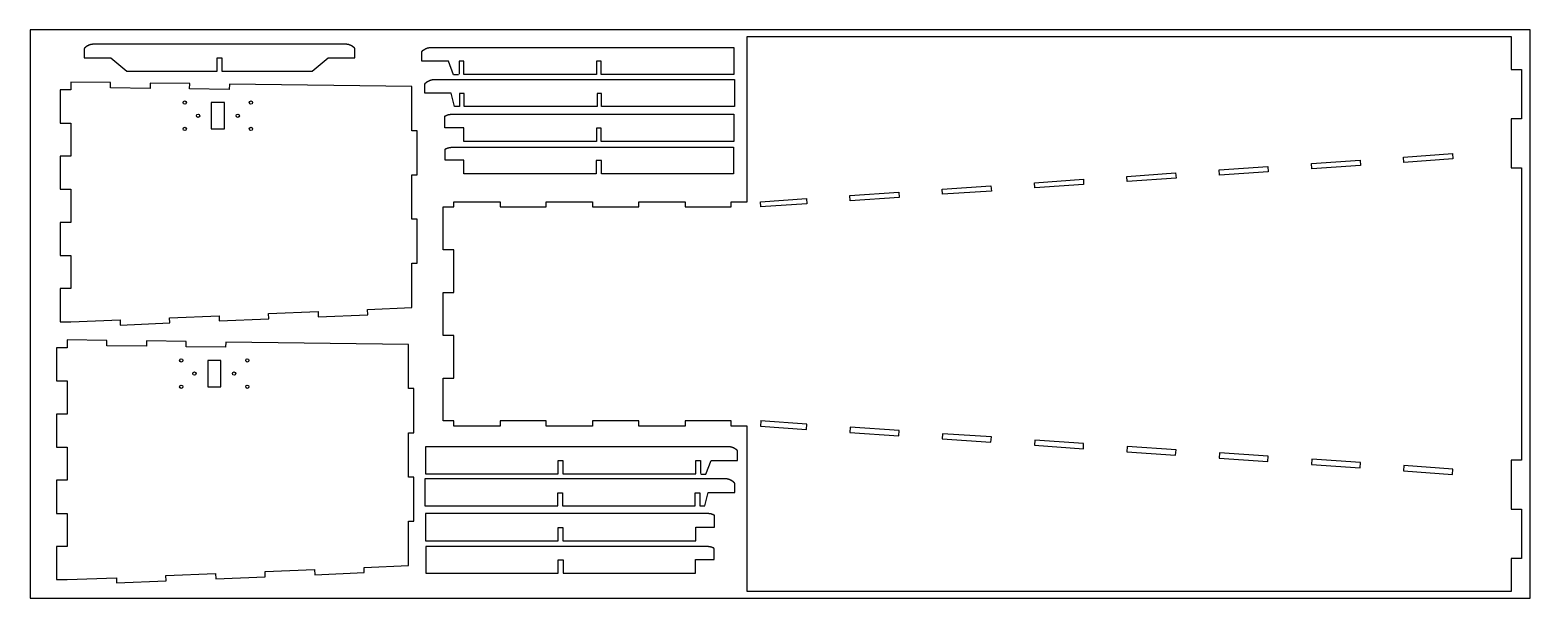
# Model space of a CAD drawing. Header units: inches. Extents: x -572 to -437, y -715 to -380.
# Drawn here: x -571.7 to -458.2, y -513.2 to -470.2 of the extents above; entities that cross this region are included whole.
import ezdxf

# ---------------------------------------------------------------- set-up
doc = ezdxf.new("R2010")
doc.units = ezdxf.units.IN
doc.header["$MEASUREMENT"] = 0
doc.layers.add('pic', color=1, linetype='Continuous')

msp = doc.modelspace()

# ---------------------------------------------------------------- linework, layer by layer
at = {"color": 7, "linetype": 'Continuous', "lineweight": 25}
for points in [[(-459.62, -510.18), (-459.62, -512.68), (-517.42, -512.68), (-517.42, -500.18), (-518.62, -500.18), (-518.62, -499.78), (-522.12, -499.78), (-522.12, -500.18), (-525.62, -500.18), (-525.62, -499.78), (-529.12, -499.78), (-529.12, -500.18), (-532.62, -500.18), (-532.62, -499.78), (-536.12, -499.78), (-536.12, -500.18), (-539.62, -500.18), (-539.62, -499.78), (-540.42, -499.78), (-540.42, -496.54), (-539.62, -496.54), (-539.62, -493.3), (-540.42, -493.3), (-540.42, -490.06), (-539.62, -490.06), (-539.62, -486.82), (-540.42, -486.82), (-540.42, -483.58), (-539.62, -483.58), (-539.62, -483.18), (-536.12, -483.18), (-536.12, -483.58), (-532.62, -483.58), (-532.62, -483.18), (-529.12, -483.18), (-529.12, -483.58), (-525.62, -483.58), (-525.62, -483.18), (-522.12, -483.18), (-522.12, -483.58), (-518.62, -483.58), (-518.62, -483.18), (-517.42, -483.18), (-517.42, -470.68), (-459.62, -470.68), (-459.62, -473.18), (-458.82, -473.18), (-458.82, -476.9), (-459.62, -476.9), (-459.62, -480.62), (-458.82, -480.62), (-458.82, -502.74), (-459.62, -502.74), (-459.62, -506.46), (-458.82, -506.46), (-458.82, -510.18)], [(-557.51, -473.3), (-557.51, -472.3), (-557.16, -472.3), (-557.16, -473.3), (-550.34, -473.3), (-549.12, -472.28), (-547.11, -472.28), (-547.11, -471.56), (-547.12, -471.55), (-547.12, -471.55), (-547.12, -471.55), (-547.13, -471.54), (-547.13, -471.54), (-547.13, -471.54), (-547.13, -471.54), (-547.13, -471.54), (-547.14, -471.53), (-547.14, -471.53), (-547.14, -471.53), (-547.14, -471.53), (-547.15, -471.52), (-547.15, -471.52), (-547.15, -471.52), (-547.15, -471.52), (-547.16, -471.52), (-547.16, -471.51), (-547.16, -471.51), (-547.16, -471.51), (-547.17, -471.51), (-547.17, -471.51), (-547.17, -471.5), (-547.17, -471.5), (-547.18, -471.5), (-547.18, -471.5), (-547.18, -471.49), (-547.18, -471.49), (-547.19, -471.49), (-547.19, -471.49), (-547.19, -471.49), (-547.19, -471.48), (-547.2, -471.48), (-547.2, -471.48), (-547.2, -471.48), (-547.2, -471.48), (-547.21, -471.47), (-547.21, -471.47), (-547.21, -471.47), (-547.21, -471.47), (-547.22, -471.47), (-547.22, -471.46), (-547.22, -471.46), (-547.23, -471.46), (-547.23, -471.46), (-547.23, -471.46), (-547.23, -471.45), (-547.24, -471.45), (-547.24, -471.45), (-547.24, -471.45), (-547.24, -471.45), (-547.25, -471.45), (-547.25, -471.44), (-547.25, -471.44), (-547.25, -471.44), (-547.26, -471.44), (-547.26, -471.44), (-547.26, -471.43), (-547.27, -471.43), (-547.27, -471.43), (-547.27, -471.43), (-547.27, -471.43), (-547.28, -471.43), (-547.28, -471.42), (-547.28, -471.42), (-547.28, -471.42), (-547.29, -471.42), (-547.29, -471.42), (-547.29, -471.41), (-547.3, -471.41), (-547.3, -471.41), (-547.3, -471.41), (-547.3, -471.41), (-547.31, -471.41), (-547.31, -471.4), (-547.31, -471.4), (-547.31, -471.4), (-547.32, -471.4), (-547.32, -471.4), (-547.32, -471.4), (-547.33, -471.39), (-547.33, -471.39), (-547.33, -471.39), (-547.33, -471.39), (-547.34, -471.39), (-547.34, -471.39), (-547.34, -471.39), (-547.35, -471.38), (-547.35, -471.38), (-547.35, -471.38), (-547.35, -471.38), (-547.36, -471.38), (-547.36, -471.38), (-547.36, -471.37), (-547.37, -471.37), (-547.37, -471.37), (-547.37, -471.37), (-547.38, -471.37), (-547.38, -471.37), (-547.38, -471.37), (-547.38, -471.36), (-547.39, -471.36), (-547.39, -471.36), (-547.39, -471.36), (-547.4, -471.36), (-547.4, -471.36), (-547.4, -471.36), (-547.4, -471.35), (-547.41, -471.35), (-547.41, -471.35), (-547.41, -471.35), (-547.42, -471.35), (-547.42, -471.35), (-547.42, -471.35), (-547.43, -471.35), (-547.43, -471.34), (-547.43, -471.34), (-547.43, -471.34), (-547.44, -471.34), (-547.44, -471.34), (-547.45, -471.34), (-547.45, -471.33), (-547.46, -471.33), (-547.46, -471.33), (-547.47, -471.33), (-547.48, -471.32), (-547.48, -471.32), (-547.49, -471.32), (-547.49, -471.32), (-547.5, -471.32), (-547.51, -471.31), (-547.51, -471.31), (-547.52, -471.31), (-547.53, -471.31), (-547.53, -471.31), (-547.54, -471.3), (-547.54, -471.3), (-547.55, -471.3), (-547.56, -471.3), (-547.56, -471.3), (-547.57, -471.29), (-547.58, -471.29), (-547.58, -471.29), (-547.59, -471.29), (-547.59, -471.29), (-547.6, -471.29), (-547.61, -471.28), (-547.61, -471.28), (-547.62, -471.28), (-547.63, -471.28), (-547.63, -471.28), (-547.64, -471.28), (-547.65, -471.28), (-547.65, -471.27), (-547.66, -471.27), (-547.66, -471.27), (-547.67, -471.27), (-547.68, -471.27), (-547.68, -471.27), (-547.69, -471.27), (-547.7, -471.27), (-547.7, -471.27), (-547.71, -471.27), (-547.72, -471.26), (-547.72, -471.26), (-547.73, -471.26), (-547.73, -471.26), (-547.73, -471.26), (-547.74, -471.26), (-547.74, -471.26), (-547.75, -471.26), (-547.75, -471.26), (-547.76, -471.26), (-547.77, -471.26), (-547.77, -471.26), (-547.78, -471.26), (-547.79, -471.26), (-547.79, -471.26), (-547.8, -471.26), (-547.81, -471.26), (-547.81, -471.26), (-547.82, -471.25), (-547.83, -471.25), (-547.83, -471.25), (-547.84, -471.25), (-547.85, -471.25), (-547.85, -471.25), (-547.86, -471.25), (-547.87, -471.25), (-547.87, -471.25), (-566.8, -471.25), (-566.81, -471.25), (-566.82, -471.25), (-566.82, -471.25), (-566.83, -471.25), (-566.84, -471.25), (-566.84, -471.25), (-566.85, -471.25), (-566.86, -471.25), (-566.86, -471.26), (-566.87, -471.26), (-566.87, -471.26), (-566.88, -471.26), (-566.88, -471.26), (-566.88, -471.26), (-566.89, -471.26), (-566.89, -471.26), (-566.89, -471.26), (-566.9, -471.26), (-566.9, -471.26), (-566.9, -471.26), (-566.91, -471.26), (-566.91, -471.26), (-566.91, -471.26), (-566.92, -471.26), (-566.92, -471.26), (-566.92, -471.26), (-566.93, -471.26), (-566.93, -471.26), (-566.93, -471.26), (-566.94, -471.26), (-566.94, -471.26), (-566.94, -471.26), (-566.95, -471.26), (-566.95, -471.26), (-566.95, -471.26), (-566.96, -471.26), (-566.96, -471.26), (-566.96, -471.26), (-566.97, -471.27), (-566.97, -471.27), (-566.97, -471.27), (-566.98, -471.27), (-566.98, -471.27), (-566.98, -471.27), (-566.98, -471.27), (-566.99, -471.27), (-566.99, -471.27), (-566.99, -471.27), (-567, -471.27), (-567, -471.27), (-567, -471.27), (-567.01, -471.27), (-567.01, -471.27), (-567.01, -471.27), (-567.02, -471.27), (-567.02, -471.27), (-567.02, -471.28), (-567.03, -471.28), (-567.03, -471.28), (-567.03, -471.28), (-567.04, -471.28), (-567.04, -471.28), (-567.04, -471.28), (-567.05, -471.28), (-567.05, -471.28), (-567.05, -471.28), (-567.06, -471.28), (-567.06, -471.28), (-567.06, -471.28), (-567.07, -471.28), (-567.07, -471.29), (-567.07, -471.29), (-567.08, -471.29), (-567.08, -471.29), (-567.08, -471.29), (-567.09, -471.29), (-567.09, -471.29), (-567.09, -471.29), (-567.1, -471.29), (-567.1, -471.29), (-567.1, -471.29), (-567.11, -471.29), (-567.11, -471.3), (-567.11, -471.3), (-567.12, -471.3), (-567.12, -471.3), (-567.12, -471.3), (-567.13, -471.3), (-567.13, -471.3), (-567.13, -471.3), (-567.14, -471.3), (-567.14, -471.3), (-567.14, -471.31), (-567.14, -471.31), (-567.15, -471.31), (-567.15, -471.31), (-567.15, -471.31), (-567.16, -471.31), (-567.16, -471.31), (-567.16, -471.31), (-567.17, -471.31), (-567.17, -471.31), (-567.17, -471.32), (-567.18, -471.32), (-567.18, -471.32), (-567.18, -471.32), (-567.19, -471.32), (-567.19, -471.32), (-567.19, -471.32), (-567.2, -471.32), (-567.2, -471.32), (-567.2, -471.33), (-567.21, -471.33), (-567.21, -471.33), (-567.21, -471.33), (-567.21, -471.33), (-567.22, -471.33), (-567.22, -471.33), (-567.22, -471.33), (-567.23, -471.34), (-567.23, -471.34), (-567.23, -471.34), (-567.24, -471.34), (-567.24, -471.34), (-567.24, -471.34), (-567.25, -471.34), (-567.25, -471.35), (-567.25, -471.35), (-567.26, -471.35), (-567.26, -471.35), (-567.26, -471.35), (-567.26, -471.35), (-567.27, -471.35), (-567.27, -471.35), (-567.27, -471.36), (-567.28, -471.36), (-567.28, -471.36), (-567.28, -471.36), (-567.29, -471.36), (-567.29, -471.36), (-567.29, -471.36), (-567.29, -471.37), (-567.3, -471.37), (-567.3, -471.37), (-567.3, -471.37), (-567.31, -471.37), (-567.31, -471.37), (-567.31, -471.38), (-567.32, -471.38), (-567.32, -471.38), (-567.32, -471.38), (-567.32, -471.38), (-567.33, -471.38), (-567.33, -471.39), (-567.33, -471.39), (-567.34, -471.39), (-567.34, -471.39), (-567.34, -471.39), (-567.35, -471.39), (-567.35, -471.39), (-567.35, -471.4), (-567.35, -471.4), (-567.36, -471.4), (-567.36, -471.4), (-567.36, -471.4), (-567.37, -471.41), (-567.37, -471.41), (-567.37, -471.41), (-567.37, -471.41), (-567.38, -471.41), (-567.38, -471.41), (-567.38, -471.42), (-567.39, -471.42), (-567.39, -471.42), (-567.39, -471.42), (-567.39, -471.42), (-567.4, -471.42), (-567.4, -471.43), (-567.4, -471.43), (-567.41, -471.43), (-567.41, -471.43), (-567.41, -471.43), (-567.41, -471.44), (-567.42, -471.44), (-567.42, -471.44), (-567.42, -471.44), (-567.43, -471.44), (-567.43, -471.45), (-567.43, -471.45), (-567.43, -471.45), (-567.44, -471.45), (-567.44, -471.45), (-567.44, -471.46), (-567.44, -471.46), (-567.45, -471.46), (-567.45, -471.46), (-567.45, -471.46), (-567.46, -471.47), (-567.46, -471.47), (-567.46, -471.47), (-567.46, -471.47), (-567.47, -471.47), (-567.47, -471.48), (-567.47, -471.48), (-567.47, -471.48), (-567.48, -471.48), (-567.48, -471.48), (-567.48, -471.49), (-567.48, -471.49), (-567.49, -471.49), (-567.49, -471.49), (-567.49, -471.49), (-567.5, -471.5), (-567.5, -471.5), (-567.5, -471.5), (-567.5, -471.5), (-567.51, -471.51), (-567.51, -471.51), (-567.51, -471.51), (-567.51, -471.51), (-567.52, -471.51), (-567.52, -471.52), (-567.52, -471.52), (-567.52, -471.52), (-567.53, -471.52), (-567.53, -471.53), (-567.53, -471.53), (-567.53, -471.53), (-567.54, -471.53), (-567.54, -471.53), (-567.54, -471.54), (-567.54, -471.54), (-567.55, -471.54), (-567.55, -471.54), (-567.55, -471.55), (-567.55, -471.55), (-567.56, -471.55), (-567.56, -471.55), (-567.56, -471.56), (-567.56, -471.56), (-567.56, -471.56), (-567.57, -471.56), (-567.57, -471.57), (-567.57, -471.57), (-567.57, -471.57), (-567.58, -471.57), (-567.59, -471.58), (-567.59, -472.28), (-565.57, -472.28), (-564.36, -473.3)], [(-559.61, -474.64), (-559.6, -474.24), (-562.6, -474.2), (-562.6, -474.6), (-565.6, -474.56), (-565.6, -474.16), (-568.6, -474.12), (-568.6, -474.72), (-569.4, -474.72), (-569.4, -477.23), (-568.6, -477.23), (-568.6, -479.73), (-569.4, -479.73), (-569.4, -482.24), (-568.6, -482.24), (-568.6, -484.75), (-569.4, -484.75), (-569.4, -487.26), (-568.6, -487.26), (-568.6, -489.76), (-569.4, -489.76), (-569.4, -492.27), (-568.6, -492.27), (-564.87, -492.12), (-564.86, -492.52), (-561.11, -492.36), (-561.13, -491.96), (-557.38, -491.81), (-557.36, -492.2), (-553.62, -492.05), (-553.63, -491.65), (-549.89, -491.49), (-549.87, -491.89), (-546.12, -491.74), (-546.14, -491.34), (-542.78, -491.2), (-542.78, -487.84), (-542.38, -487.84), (-542.38, -484.5), (-542.78, -484.5), (-542.78, -481.15), (-542.38, -481.15), (-542.38, -477.81), (-542.78, -477.81), (-542.78, -474.47), (-556.6, -474.28), (-556.61, -474.68)], [(-539.18, -474.98), (-539.18, -475.98), (-539.57, -475.98), (-539.82, -474.96), (-541.82, -474.96), (-541.82, -474.27), (-541.82, -474.26), (-541.81, -474.26), (-541.81, -474.25), (-541.81, -474.25), (-541.81, -474.25), (-541.8, -474.25), (-541.8, -474.24), (-541.8, -474.24), (-541.8, -474.24), (-541.8, -474.24), (-541.79, -474.23), (-541.79, -474.23), (-541.79, -474.23), (-541.79, -474.23), (-541.78, -474.22), (-541.78, -474.22), (-541.78, -474.22), (-541.78, -474.22), (-541.77, -474.22), (-541.77, -474.21), (-541.77, -474.21), (-541.77, -474.21), (-541.77, -474.21), (-541.76, -474.2), (-541.76, -474.2), (-541.76, -474.2), (-541.76, -474.2), (-541.75, -474.19), (-541.75, -474.19), (-541.75, -474.19), (-541.75, -474.19), (-541.74, -474.19), (-541.74, -474.18), (-541.74, -474.18), (-541.74, -474.18), (-541.73, -474.18), (-541.73, -474.17), (-541.73, -474.17), (-541.73, -474.17), (-541.72, -474.17), (-541.72, -474.17), (-541.72, -474.16), (-541.72, -474.16), (-541.71, -474.16), (-541.71, -474.16), (-541.71, -474.16), (-541.71, -474.15), (-541.7, -474.15), (-541.7, -474.15), (-541.7, -474.15), (-541.7, -474.15), (-541.69, -474.14), (-541.69, -474.14), (-541.69, -474.14), (-541.69, -474.14), (-541.68, -474.14), (-541.68, -474.13), (-541.68, -474.13), (-541.67, -474.13), (-541.67, -474.13), (-541.67, -474.13), (-541.67, -474.12), (-541.66, -474.12), (-541.66, -474.12), (-541.66, -474.12), (-541.66, -474.12), (-541.65, -474.11), (-541.65, -474.11), (-541.65, -474.11), (-541.65, -474.11), (-541.64, -474.11), (-541.64, -474.1), (-541.64, -474.1), (-541.63, -474.1), (-541.63, -474.1), (-541.63, -474.1), (-541.63, -474.09), (-541.62, -474.09), (-541.62, -474.09), (-541.62, -474.09), (-541.62, -474.09), (-541.61, -474.09), (-541.61, -474.08), (-541.61, -474.08), (-541.6, -474.08), (-541.6, -474.08), (-541.6, -474.08), (-541.6, -474.08), (-541.59, -474.07), (-541.59, -474.07), (-541.59, -474.07), (-541.58, -474.07), (-541.58, -474.07), (-541.58, -474.07), (-541.58, -474.06), (-541.57, -474.06), (-541.57, -474.06), (-541.57, -474.06), (-541.56, -474.06), (-541.56, -474.06), (-541.56, -474.05), (-541.56, -474.05), (-541.55, -474.05), (-541.55, -474.05), (-541.55, -474.05), (-541.54, -474.05), (-541.54, -474.04), (-541.54, -474.04), (-541.54, -474.04), (-541.53, -474.04), (-541.53, -474.04), (-541.53, -474.04), (-541.52, -474.04), (-541.52, -474.03), (-541.52, -474.03), (-541.52, -474.03), (-541.51, -474.03), (-541.51, -474.03), (-541.51, -474.03), (-541.5, -474.03), (-541.5, -474.02), (-541.5, -474.02), (-541.49, -474.02), (-541.49, -474.02), (-541.49, -474.02), (-541.49, -474.02), (-541.48, -474.02), (-541.48, -474.01), (-541.48, -474.01), (-541.47, -474.01), (-541.47, -474.01), (-541.47, -474.01), (-541.46, -474.01), (-541.46, -474.01), (-541.46, -474), (-541.46, -474), (-541.45, -474), (-541.45, -474), (-541.45, -474), (-541.44, -474), (-541.44, -474), (-541.44, -474), (-541.43, -474), (-541.43, -473.99), (-541.43, -473.99), (-541.42, -473.99), (-541.42, -473.99), (-541.42, -473.99), (-541.42, -473.99), (-541.41, -473.99), (-541.41, -473.99), (-541.41, -473.98), (-541.4, -473.98), (-541.4, -473.98), (-541.4, -473.98), (-541.39, -473.98), (-541.39, -473.98), (-541.39, -473.98), (-541.38, -473.98), (-541.38, -473.98), (-541.38, -473.98), (-541.37, -473.97), (-541.37, -473.97), (-541.37, -473.97), (-541.37, -473.97), (-541.36, -473.97), (-541.36, -473.97), (-541.36, -473.97), (-541.35, -473.97), (-541.35, -473.97), (-541.35, -473.97), (-541.34, -473.96), (-541.34, -473.96), (-541.34, -473.96), (-541.33, -473.96), (-541.33, -473.96), (-541.33, -473.96), (-541.32, -473.96), (-541.32, -473.96), (-541.32, -473.96), (-541.31, -473.96), (-541.31, -473.96), (-541.31, -473.96), (-541.3, -473.95), (-541.3, -473.95), (-541.3, -473.95), (-541.3, -473.95), (-541.29, -473.95), (-541.29, -473.95), (-541.29, -473.95), (-541.28, -473.95), (-541.28, -473.95), (-541.28, -473.95), (-541.27, -473.95), (-541.27, -473.95), (-541.27, -473.95), (-541.26, -473.95), (-541.26, -473.94), (-541.26, -473.94), (-541.25, -473.94), (-541.25, -473.94), (-541.25, -473.94), (-541.24, -473.94), (-541.24, -473.94), (-541.24, -473.94), (-541.23, -473.94), (-541.23, -473.94), (-541.23, -473.94), (-541.22, -473.94), (-541.22, -473.94), (-541.22, -473.94), (-541.21, -473.94), (-541.21, -473.94), (-541.21, -473.94), (-541.2, -473.94), (-541.2, -473.94), (-541.2, -473.93), (-541.19, -473.93), (-541.19, -473.93), (-541.19, -473.93), (-541.18, -473.93), (-541.18, -473.93), (-541.18, -473.93), (-541.17, -473.93), (-541.17, -473.93), (-541.17, -473.93), (-541.17, -473.93), (-541.16, -473.93), (-541.16, -473.93), (-541.16, -473.93), (-541.15, -473.93), (-541.15, -473.93), (-541.15, -473.93), (-541.14, -473.93), (-541.14, -473.93), (-541.14, -473.93), (-541.13, -473.93), (-541.13, -473.93), (-541.13, -473.93), (-541.12, -473.93), (-541.12, -473.93), (-541.12, -473.93), (-541.11, -473.93), (-541.11, -473.93), (-541.11, -473.93), (-541.1, -473.93), (-541.1, -473.93), (-541.1, -473.93), (-541.09, -473.93), (-541.09, -473.93), (-541.09, -473.93), (-541.08, -473.93), (-541.08, -473.93), (-541.08, -473.93), (-541.07, -473.93), (-541.07, -473.93), (-518.38, -473.93), (-518.38, -475.98), (-528.43, -475.98), (-528.43, -474.98), (-528.78, -474.98), (-528.78, -475.98), (-538.83, -475.98), (-538.83, -474.98)], [(-557.97, -475.67), (-557.97, -477.67), (-556.97, -477.67), (-556.97, -475.67)], [(-528.82, -477.61), (-528.82, -478.61), (-538.87, -478.61), (-538.87, -477.59), (-540.29, -477.59), (-540.29, -476.7), (-540.28, -476.69), (-540.27, -476.69), (-540.27, -476.69), (-540.27, -476.69), (-540.26, -476.68), (-540.26, -476.68), (-540.25, -476.68), (-540.25, -476.68), (-540.25, -476.68), (-540.24, -476.68), (-540.24, -476.67), (-540.24, -476.67), (-540.23, -476.67), (-540.23, -476.67), (-540.23, -476.67), (-540.22, -476.66), (-540.22, -476.66), (-540.21, -476.66), (-540.21, -476.66), (-540.21, -476.66), (-540.2, -476.65), (-540.2, -476.65), (-540.2, -476.65), (-540.19, -476.65), (-540.19, -476.65), (-540.18, -476.65), (-540.18, -476.64), (-540.18, -476.64), (-540.17, -476.64), (-540.17, -476.64), (-540.16, -476.64), (-540.16, -476.64), (-540.16, -476.64), (-540.15, -476.63), (-540.15, -476.63), (-540.15, -476.63), (-540.14, -476.63), (-540.14, -476.63), (-540.13, -476.63), (-540.13, -476.62), (-540.13, -476.62), (-540.12, -476.62), (-540.12, -476.62), (-540.11, -476.62), (-540.11, -476.62), (-540.11, -476.62), (-540.1, -476.61), (-540.1, -476.61), (-540.09, -476.61), (-540.09, -476.61), (-540.09, -476.61), (-540.08, -476.61), (-540.08, -476.61), (-540.08, -476.61), (-540.07, -476.6), (-540.07, -476.6), (-540.06, -476.6), (-540.06, -476.6), (-540.06, -476.6), (-540.05, -476.6), (-540.05, -476.6), (-540.04, -476.6), (-540.04, -476.6), (-540.04, -476.59), (-540.03, -476.59), (-540.03, -476.59), (-540.02, -476.59), (-540.02, -476.59), (-540.02, -476.59), (-540.01, -476.59), (-540.01, -476.59), (-540, -476.59), (-540, -476.59), (-540, -476.58), (-539.99, -476.58), (-539.99, -476.58), (-539.98, -476.58), (-539.98, -476.58), (-539.97, -476.58), (-539.97, -476.58), (-539.97, -476.58), (-539.96, -476.58), (-539.96, -476.58), (-539.95, -476.58), (-539.95, -476.58), (-539.95, -476.57), (-539.94, -476.57), (-539.94, -476.57), (-539.93, -476.57), (-539.93, -476.57), (-539.93, -476.57), (-539.92, -476.57), (-539.92, -476.57), (-539.91, -476.57), (-539.91, -476.57), (-539.91, -476.57), (-539.9, -476.57), (-539.9, -476.57), (-539.89, -476.57), (-539.89, -476.57), (-539.88, -476.57), (-539.88, -476.57), (-539.88, -476.56), (-539.87, -476.56), (-539.87, -476.56), (-539.86, -476.56), (-539.86, -476.56), (-539.86, -476.56), (-539.85, -476.56), (-539.85, -476.56), (-539.84, -476.56), (-539.84, -476.56), (-539.83, -476.56), (-539.83, -476.56), (-539.83, -476.56), (-539.82, -476.56), (-539.82, -476.56), (-539.81, -476.56), (-539.81, -476.56), (-539.81, -476.56), (-539.8, -476.56), (-539.8, -476.56), (-539.79, -476.56), (-539.79, -476.56), (-539.78, -476.56), (-539.78, -476.56), (-539.78, -476.56), (-539.77, -476.56), (-518.42, -476.56), (-518.42, -478.61), (-528.47, -478.61), (-528.47, -477.61)], [(-528.85, -480.06), (-528.85, -481.06), (-538.85, -481.06), (-538.85, -480.04), (-540.27, -480.04), (-540.27, -479.19), (-540.26, -479.19), (-540.26, -479.19), (-540.26, -479.19), (-540.25, -479.19), (-540.25, -479.18), (-540.25, -479.18), (-540.24, -479.18), (-540.24, -479.18), (-540.24, -479.18), (-540.23, -479.18), (-540.23, -479.17), (-540.22, -479.17), (-540.22, -479.17), (-540.22, -479.17), (-540.21, -479.17), (-540.21, -479.16), (-540.21, -479.16), (-540.2, -479.16), (-540.2, -479.16), (-540.2, -479.16), (-540.19, -479.16), (-540.19, -479.15), (-540.18, -479.15), (-540.18, -479.15), (-540.18, -479.15), (-540.17, -479.15), (-540.17, -479.15), (-540.17, -479.14), (-540.16, -479.14), (-540.16, -479.14), (-540.16, -479.14), (-540.15, -479.14), (-540.15, -479.14), (-540.14, -479.13), (-540.14, -479.13), (-540.14, -479.13), (-540.13, -479.13), (-540.13, -479.13), (-540.13, -479.13), (-540.12, -479.13), (-540.12, -479.12), (-540.11, -479.12), (-540.11, -479.12), (-540.11, -479.12), (-540.1, -479.12), (-540.1, -479.12), (-540.09, -479.12), (-540.09, -479.11), (-540.09, -479.11), (-540.08, -479.11), (-540.08, -479.11), (-540.08, -479.11), (-540.07, -479.11), (-540.07, -479.11), (-540.06, -479.11), (-540.06, -479.1), (-540.06, -479.1), (-540.05, -479.1), (-540.05, -479.1), (-540.04, -479.1), (-540.04, -479.1), (-540.04, -479.1), (-540.03, -479.1), (-540.03, -479.1), (-540.02, -479.09), (-540.02, -479.09), (-540.02, -479.09), (-540.01, -479.09), (-540.01, -479.09), (-540.01, -479.09), (-540, -479.09), (-540, -479.09), (-539.99, -479.09), (-539.99, -479.09), (-539.99, -479.09), (-539.98, -479.08), (-539.98, -479.08), (-539.97, -479.08), (-539.97, -479.08), (-539.97, -479.08), (-539.96, -479.08), (-539.96, -479.08), (-539.95, -479.08), (-539.95, -479.08), (-539.95, -479.08), (-539.94, -479.08), (-539.94, -479.08), (-539.93, -479.08), (-539.93, -479.07), (-539.93, -479.07), (-539.92, -479.07), (-539.92, -479.07), (-539.91, -479.07), (-539.91, -479.07), (-539.91, -479.07), (-539.9, -479.07), (-539.9, -479.07), (-539.89, -479.07), (-539.89, -479.07), (-539.89, -479.07), (-539.88, -479.07), (-539.88, -479.07), (-539.87, -479.07), (-539.87, -479.07), (-539.87, -479.07), (-539.86, -479.07), (-539.86, -479.07), (-539.85, -479.07), (-539.85, -479.07), (-539.85, -479.07), (-539.84, -479.06), (-539.84, -479.06), (-539.83, -479.06), (-539.83, -479.06), (-539.83, -479.06), (-539.82, -479.06), (-539.82, -479.06), (-539.81, -479.06), (-539.81, -479.06), (-539.8, -479.06), (-539.8, -479.06), (-539.8, -479.06), (-539.79, -479.06), (-539.79, -479.06), (-539.78, -479.06), (-539.78, -479.06), (-539.78, -479.06), (-539.77, -479.06), (-518.45, -479.06), (-518.45, -481.06), (-528.45, -481.06), (-528.45, -480.06)], [(-474.7, -480.68), (-474.73, -480.29), (-471.04, -480.03), (-471.01, -480.43)], [(-467.75, -479.8), (-464.06, -479.54), (-464.03, -479.94), (-467.72, -480.2)], [(-488.67, -481.65), (-488.7, -481.26), (-485, -481), (-484.97, -481.4)], [(-481.71, -480.77), (-478.02, -480.51), (-477.99, -480.91), (-481.68, -481.17)], [(-502.63, -482.62), (-502.66, -482.23), (-498.97, -481.97), (-498.94, -482.37)], [(-495.65, -482.14), (-495.68, -481.74), (-491.98, -481.48), (-491.96, -481.88)], [(-509.62, -483.11), (-509.64, -482.71), (-505.95, -482.45), (-505.92, -482.85)], [(-559.88, -494.16), (-559.87, -493.76), (-562.88, -493.72), (-562.88, -494.12), (-565.87, -494.08), (-565.87, -493.68), (-568.87, -493.64), (-568.87, -494.24), (-569.67, -494.24), (-569.67, -496.75), (-568.87, -496.75), (-568.87, -499.26), (-569.67, -499.26), (-569.67, -501.76), (-568.87, -501.76), (-568.87, -504.27), (-569.67, -504.27), (-569.67, -506.78), (-568.87, -506.78), (-568.87, -509.29), (-569.67, -509.29), (-569.67, -511.79), (-568.87, -511.79), (-565.14, -511.64), (-565.13, -512.04), (-561.38, -511.88), (-561.4, -511.48), (-557.65, -511.33), (-557.63, -511.73), (-553.89, -511.57), (-553.9, -511.17), (-550.16, -511.02), (-550.14, -511.42), (-546.39, -511.26), (-546.41, -510.86), (-543.05, -510.72), (-543.05, -507.36), (-542.65, -507.36), (-542.65, -504.02), (-543.05, -504.02), (-543.05, -500.68), (-542.65, -500.68), (-542.65, -497.33), (-543.05, -497.33), (-543.05, -493.99), (-556.87, -493.8), (-556.88, -494.2)], [(-558.24, -495.19), (-558.24, -497.19), (-557.24, -497.19), (-557.24, -495.19)], [(-509.62, -500.25), (-509.64, -500.65), (-505.95, -500.91), (-505.92, -500.51)], [(-502.63, -500.74), (-502.66, -501.14), (-498.97, -501.39), (-498.94, -500.99)], [(-495.65, -501.22), (-495.68, -501.62), (-491.98, -501.88), (-491.96, -501.48)], [(-488.67, -501.71), (-488.7, -502.11), (-485, -502.36), (-484.97, -501.96)], [(-481.71, -502.59), (-478.02, -502.85), (-477.99, -502.45), (-481.68, -502.19)], [(-474.7, -502.68), (-474.73, -503.08), (-471.04, -503.33), (-471.01, -502.93)], [(-467.75, -503.56), (-464.06, -503.82), (-464.03, -503.42), (-467.72, -503.16)], [(-521, -505.21), (-521, -506.21), (-520.61, -506.21), (-520.36, -505.19), (-518.36, -505.19), (-518.36, -504.5), (-518.36, -504.49), (-518.37, -504.49), (-518.37, -504.48), (-518.37, -504.48), (-518.37, -504.48), (-518.38, -504.48), (-518.38, -504.47), (-518.38, -504.47), (-518.38, -504.47), (-518.38, -504.47), (-518.39, -504.46), (-518.39, -504.46), (-518.39, -504.46), (-518.39, -504.46), (-518.4, -504.46), (-518.4, -504.45), (-518.4, -504.45), (-518.4, -504.45), (-518.41, -504.45), (-518.41, -504.44), (-518.41, -504.44), (-518.41, -504.44), (-518.42, -504.44), (-518.42, -504.43), (-518.42, -504.43), (-518.42, -504.43), (-518.42, -504.43), (-518.43, -504.43), (-518.43, -504.42), (-518.43, -504.42), (-518.43, -504.42), (-518.44, -504.42), (-518.44, -504.41), (-518.44, -504.41), (-518.44, -504.41), (-518.45, -504.41), (-518.45, -504.41), (-518.45, -504.4), (-518.45, -504.4), (-518.46, -504.4), (-518.46, -504.4), (-518.46, -504.39), (-518.46, -504.39), (-518.47, -504.39), (-518.47, -504.39), (-518.47, -504.39), (-518.47, -504.38), (-518.48, -504.38), (-518.48, -504.38), (-518.48, -504.38), (-518.48, -504.38), (-518.49, -504.37), (-518.49, -504.37), (-518.49, -504.37), (-518.5, -504.37), (-518.5, -504.37), (-518.5, -504.36), (-518.5, -504.36), (-518.51, -504.36), (-518.51, -504.36), (-518.51, -504.36), (-518.51, -504.35), (-518.52, -504.35), (-518.52, -504.35), (-518.52, -504.35), (-518.52, -504.35), (-518.53, -504.34), (-518.53, -504.34), (-518.53, -504.34), (-518.53, -504.34), (-518.54, -504.34), (-518.54, -504.33), (-518.54, -504.33), (-518.55, -504.33), (-518.55, -504.33), (-518.55, -504.33), (-518.55, -504.33), (-518.56, -504.32), (-518.56, -504.32), (-518.56, -504.32), (-518.56, -504.32), (-518.57, -504.32), (-518.57, -504.31), (-518.57, -504.31), (-518.58, -504.31), (-518.58, -504.31), (-518.58, -504.31), (-518.58, -504.31), (-518.59, -504.3), (-518.59, -504.3), (-518.59, -504.3), (-518.6, -504.3), (-518.6, -504.3), (-518.6, -504.3), (-518.6, -504.29), (-518.61, -504.29), (-518.61, -504.29), (-518.61, -504.29), (-518.62, -504.29), (-518.62, -504.29), (-518.62, -504.28), (-518.62, -504.28), (-518.63, -504.28), (-518.63, -504.28), (-518.63, -504.28), (-518.64, -504.28), (-518.64, -504.27), (-518.64, -504.27), (-518.64, -504.27), (-518.65, -504.27), (-518.65, -504.27), (-518.65, -504.27), (-518.66, -504.27), (-518.66, -504.26), (-518.66, -504.26), (-518.66, -504.26), (-518.67, -504.26), (-518.67, -504.26), (-518.67, -504.26), (-518.68, -504.26), (-518.68, -504.25), (-518.68, -504.25), (-518.69, -504.25), (-518.69, -504.25), (-518.69, -504.25), (-518.69, -504.25), (-518.7, -504.25), (-518.7, -504.24), (-518.7, -504.24), (-518.71, -504.24), (-518.71, -504.24), (-518.71, -504.24), (-518.72, -504.24), (-518.72, -504.24), (-518.72, -504.24), (-518.72, -504.23), (-518.73, -504.23), (-518.73, -504.23), (-518.73, -504.23), (-518.74, -504.23), (-518.74, -504.23), (-518.74, -504.23), (-518.75, -504.23), (-518.75, -504.22), (-518.75, -504.22), (-518.76, -504.22), (-518.76, -504.22), (-518.76, -504.22), (-518.76, -504.22), (-518.77, -504.22), (-518.77, -504.22), (-518.77, -504.22), (-518.78, -504.21), (-518.78, -504.21), (-518.78, -504.21), (-518.79, -504.21), (-518.79, -504.21), (-518.79, -504.21), (-518.8, -504.21), (-518.8, -504.21), (-518.8, -504.21), (-518.81, -504.2), (-518.81, -504.2), (-518.81, -504.2), (-518.81, -504.2), (-518.82, -504.2), (-518.82, -504.2), (-518.82, -504.2), (-518.83, -504.2), (-518.83, -504.2), (-518.83, -504.2), (-518.84, -504.2), (-518.84, -504.19), (-518.84, -504.19), (-518.85, -504.19), (-518.85, -504.19), (-518.85, -504.19), (-518.86, -504.19), (-518.86, -504.19), (-518.86, -504.19), (-518.87, -504.19), (-518.87, -504.19), (-518.87, -504.19), (-518.88, -504.19), (-518.88, -504.18), (-518.88, -504.18), (-518.88, -504.18), (-518.89, -504.18), (-518.89, -504.18), (-518.89, -504.18), (-518.9, -504.18), (-518.9, -504.18), (-518.9, -504.18), (-518.91, -504.18), (-518.91, -504.18), (-518.91, -504.18), (-518.92, -504.18), (-518.92, -504.18), (-518.92, -504.17), (-518.93, -504.17), (-518.93, -504.17), (-518.93, -504.17), (-518.94, -504.17), (-518.94, -504.17), (-518.94, -504.17), (-518.95, -504.17), (-518.95, -504.17), (-518.95, -504.17), (-518.96, -504.17), (-518.96, -504.17), (-518.96, -504.17), (-518.97, -504.17), (-518.97, -504.17), (-518.97, -504.17), (-518.98, -504.17), (-518.98, -504.17), (-518.98, -504.17), (-518.99, -504.17), (-518.99, -504.16), (-518.99, -504.16), (-519, -504.16), (-519, -504.16), (-519, -504.16), (-519.01, -504.16), (-519.01, -504.16), (-519.01, -504.16), (-519.02, -504.16), (-519.02, -504.16), (-519.02, -504.16), (-519.03, -504.16), (-519.03, -504.16), (-519.03, -504.16), (-519.03, -504.16), (-519.04, -504.16), (-519.04, -504.16), (-519.04, -504.16), (-519.05, -504.16), (-519.05, -504.16), (-519.05, -504.16), (-519.06, -504.16), (-519.06, -504.16), (-519.06, -504.16), (-519.07, -504.16), (-519.07, -504.16), (-519.07, -504.16), (-519.08, -504.16), (-519.08, -504.16), (-519.08, -504.16), (-519.09, -504.16), (-519.09, -504.16), (-519.09, -504.16), (-519.1, -504.16), (-519.1, -504.16), (-519.1, -504.16), (-519.11, -504.16), (-519.11, -504.16), (-541.8, -504.16), (-541.8, -506.21), (-531.75, -506.21), (-531.75, -505.21), (-531.4, -505.21), (-531.4, -506.21), (-521.35, -506.21), (-521.35, -505.21)], [(-531.36, -507.84), (-531.36, -508.84), (-521.31, -508.84), (-521.31, -507.82), (-519.89, -507.82), (-519.89, -506.93), (-519.9, -506.92), (-519.91, -506.92), (-519.91, -506.92), (-519.91, -506.92), (-519.92, -506.92), (-519.92, -506.91), (-519.93, -506.91), (-519.93, -506.91), (-519.93, -506.91), (-519.94, -506.91), (-519.94, -506.9), (-519.94, -506.9), (-519.95, -506.9), (-519.95, -506.9), (-519.96, -506.9), (-519.96, -506.89), (-519.96, -506.89), (-519.97, -506.89), (-519.97, -506.89), (-519.97, -506.89), (-519.98, -506.89), (-519.98, -506.88), (-519.99, -506.88), (-519.99, -506.88), (-519.99, -506.88), (-520, -506.88), (-520, -506.88), (-520, -506.87), (-520.01, -506.87), (-520.01, -506.87), (-520.02, -506.87), (-520.02, -506.87), (-520.02, -506.87), (-520.03, -506.86), (-520.03, -506.86), (-520.03, -506.86), (-520.04, -506.86), (-520.04, -506.86), (-520.05, -506.86), (-520.05, -506.86), (-520.05, -506.85), (-520.06, -506.85), (-520.06, -506.85), (-520.07, -506.85), (-520.07, -506.85), (-520.07, -506.85), (-520.08, -506.85), (-520.08, -506.84), (-520.09, -506.84), (-520.09, -506.84), (-520.09, -506.84), (-520.1, -506.84), (-520.1, -506.84), (-520.11, -506.84), (-520.11, -506.84), (-520.11, -506.83), (-520.12, -506.83), (-520.12, -506.83), (-520.12, -506.83), (-520.13, -506.83), (-520.13, -506.83), (-520.14, -506.83), (-520.14, -506.83), (-520.14, -506.82), (-520.15, -506.82), (-520.15, -506.82), (-520.16, -506.82), (-520.16, -506.82), (-520.16, -506.82), (-520.17, -506.82), (-520.17, -506.82), (-520.18, -506.82), (-520.18, -506.82), (-520.19, -506.81), (-520.19, -506.81), (-520.19, -506.81), (-520.2, -506.81), (-520.2, -506.81), (-520.21, -506.81), (-520.21, -506.81), (-520.21, -506.81), (-520.22, -506.81), (-520.22, -506.81), (-520.23, -506.81), (-520.23, -506.81), (-520.23, -506.81), (-520.24, -506.8), (-520.24, -506.8), (-520.25, -506.8), (-520.25, -506.8), (-520.25, -506.8), (-520.26, -506.8), (-520.26, -506.8), (-520.27, -506.8), (-520.27, -506.8), (-520.27, -506.8), (-520.28, -506.8), (-520.28, -506.8), (-520.29, -506.8), (-520.29, -506.8), (-520.3, -506.8), (-520.3, -506.8), (-520.3, -506.8), (-520.31, -506.8), (-520.31, -506.79), (-520.32, -506.79), (-520.32, -506.79), (-520.32, -506.79), (-520.33, -506.79), (-520.33, -506.79), (-520.34, -506.79), (-520.34, -506.79), (-520.35, -506.79), (-520.35, -506.79), (-520.35, -506.79), (-520.36, -506.79), (-520.36, -506.79), (-520.37, -506.79), (-520.37, -506.79), (-520.37, -506.79), (-520.38, -506.79), (-520.38, -506.79), (-520.39, -506.79), (-520.39, -506.79), (-520.4, -506.79), (-520.4, -506.79), (-520.4, -506.79), (-520.41, -506.79), (-541.76, -506.79), (-541.76, -508.84), (-531.71, -508.84), (-531.71, -507.84)], [(-531.33, -510.29), (-531.33, -511.29), (-521.33, -511.29), (-521.33, -510.27), (-519.91, -510.27), (-519.91, -509.43), (-519.92, -509.42), (-519.92, -509.42), (-519.92, -509.42), (-519.93, -509.42), (-519.93, -509.42), (-519.93, -509.41), (-519.94, -509.41), (-519.94, -509.41), (-519.94, -509.41), (-519.95, -509.41), (-519.95, -509.4), (-519.96, -509.4), (-519.96, -509.4), (-519.96, -509.4), (-519.97, -509.4), (-519.97, -509.39), (-519.97, -509.39), (-519.98, -509.39), (-519.98, -509.39), (-519.98, -509.39), (-519.99, -509.39), (-519.99, -509.38), (-520, -509.38), (-520, -509.38), (-520, -509.38), (-520.01, -509.38), (-520.01, -509.38), (-520.01, -509.37), (-520.02, -509.37), (-520.02, -509.37), (-520.03, -509.37), (-520.03, -509.37), (-520.03, -509.37), (-520.04, -509.37), (-520.04, -509.36), (-520.04, -509.36), (-520.05, -509.36), (-520.05, -509.36), (-520.06, -509.36), (-520.06, -509.36), (-520.06, -509.35), (-520.07, -509.35), (-520.07, -509.35), (-520.07, -509.35), (-520.08, -509.35), (-520.08, -509.35), (-520.09, -509.35), (-520.09, -509.35), (-520.09, -509.34), (-520.1, -509.34), (-520.1, -509.34), (-520.1, -509.34), (-520.11, -509.34), (-520.11, -509.34), (-520.12, -509.34), (-520.12, -509.34), (-520.12, -509.33), (-520.13, -509.33), (-520.13, -509.33), (-520.14, -509.33), (-520.14, -509.33), (-520.14, -509.33), (-520.15, -509.33), (-520.15, -509.33), (-520.16, -509.33), (-520.16, -509.32), (-520.16, -509.32), (-520.17, -509.32), (-520.17, -509.32), (-520.17, -509.32), (-520.18, -509.32), (-520.18, -509.32), (-520.19, -509.32), (-520.19, -509.32), (-520.19, -509.32), (-520.2, -509.32), (-520.2, -509.31), (-520.21, -509.31), (-520.21, -509.31), (-520.21, -509.31), (-520.22, -509.31), (-520.22, -509.31), (-520.23, -509.31), (-520.23, -509.31), (-520.23, -509.31), (-520.24, -509.31), (-520.24, -509.31), (-520.25, -509.31), (-520.25, -509.31), (-520.25, -509.3), (-520.26, -509.3), (-520.26, -509.3), (-520.27, -509.3), (-520.27, -509.3), (-520.27, -509.3), (-520.28, -509.3), (-520.28, -509.3), (-520.29, -509.3), (-520.29, -509.3), (-520.29, -509.3), (-520.3, -509.3), (-520.3, -509.3), (-520.31, -509.3), (-520.31, -509.3), (-520.31, -509.3), (-520.32, -509.3), (-520.32, -509.3), (-520.33, -509.3), (-520.33, -509.3), (-520.33, -509.3), (-520.34, -509.3), (-520.34, -509.3), (-520.35, -509.29), (-520.35, -509.29), (-520.36, -509.29), (-520.36, -509.29), (-520.36, -509.29), (-520.37, -509.29), (-520.37, -509.29), (-520.38, -509.29), (-520.38, -509.29), (-520.38, -509.29), (-520.39, -509.29), (-520.39, -509.29), (-520.4, -509.29), (-520.4, -509.29), (-520.4, -509.29), (-520.41, -509.29), (-541.73, -509.29), (-541.73, -511.29), (-531.73, -511.29), (-531.73, -510.29)]]:
    msp.add_lwpolyline(points, close=True, dxfattribs=at)
for points in [[(-539.25, -473.57), (-539.63, -473.57), (-540.03, -472.53), (-542.04, -472.53), (-542.04, -471.81), (-542.02, -471.79), (-542.02, -471.79), (-542.02, -471.78), (-542.01, -471.78), (-542.01, -471.78), (-542, -471.77), (-542, -471.77), (-541.99, -471.76), (-541.99, -471.76), (-541.98, -471.76), (-541.98, -471.75), (-541.97, -471.75), (-541.97, -471.74), (-541.96, -471.74), (-541.96, -471.73), (-541.96, -471.73), (-541.95, -471.73), (-541.95, -471.72), (-541.94, -471.72), (-541.94, -471.71), (-541.93, -471.71), (-541.93, -471.71), (-541.92, -471.7), (-541.92, -471.7), (-541.91, -471.7), (-541.91, -471.69), (-541.9, -471.69), (-541.9, -471.68), (-541.89, -471.68), (-541.89, -471.68), (-541.88, -471.67), (-541.88, -471.67), (-541.87, -471.67), (-541.86, -471.66), (-541.86, -471.66), (-541.85, -471.66), (-541.85, -471.65), (-541.84, -471.65), (-541.84, -471.65), (-541.83, -471.64), (-541.83, -471.64), (-541.82, -471.64), (-541.82, -471.63), (-541.81, -471.63), (-541.81, -471.63), (-541.8, -471.62), (-541.8, -471.62), (-541.79, -471.62), (-541.78, -471.62), (-541.78, -471.61), (-541.77, -471.61), (-541.77, -471.61), (-541.76, -471.6), (-541.76, -471.6), (-541.75, -471.6), (-541.75, -471.6), (-541.74, -471.59), (-541.73, -471.59), (-541.73, -471.59), (-541.72, -471.58), (-541.72, -471.58), (-541.71, -471.58), (-541.71, -471.58), (-541.7, -471.58), (-541.69, -471.57), (-541.69, -471.57), (-541.68, -471.57), (-541.68, -471.57), (-541.67, -471.56), (-541.67, -471.56), (-541.66, -471.56), (-541.65, -471.56), (-541.65, -471.55), (-541.64, -471.55), (-541.64, -471.55), (-541.63, -471.55), (-541.62, -471.55), (-541.62, -471.54), (-541.61, -471.54), (-541.61, -471.54), (-541.6, -471.54), (-541.59, -471.54), (-541.59, -471.54), (-541.58, -471.53), (-541.58, -471.53), (-541.57, -471.53), (-541.56, -471.53), (-541.56, -471.53), (-541.55, -471.53), (-541.55, -471.52), (-541.54, -471.52), (-541.53, -471.52), (-541.53, -471.52), (-541.52, -471.52), (-541.52, -471.52), (-541.51, -471.52), (-541.5, -471.51), (-541.5, -471.51), (-541.49, -471.51), (-541.48, -471.51), (-541.48, -471.51), (-541.47, -471.51), (-541.47, -471.51), (-541.46, -471.51), (-541.45, -471.51), (-541.45, -471.51), (-541.44, -471.5), (-541.44, -471.5), (-541.43, -471.5), (-541.43, -471.5), (-541.43, -471.5), (-541.42, -471.5), (-541.42, -471.5), (-541.41, -471.5), (-541.4, -471.5), (-541.4, -471.5), (-541.39, -471.5), (-541.39, -471.5), (-541.38, -471.5), (-541.37, -471.5), (-541.37, -471.5), (-541.36, -471.5), (-541.35, -471.5), (-541.35, -471.5), (-541.34, -471.5), (-541.34, -471.5), (-541.33, -471.5), (-541.32, -471.5), (-541.32, -471.5), (-541.31, -471.5), (-518.42, -471.5), (-518.42, -473.55), (-528.47, -473.55), (-528.47, -472.55), (-528.82, -472.55), (-528.82, -473.55), (-538.87, -473.55), (-538.87, -472.55), (-539.22, -472.55), (-539.22, -473.52)], [(-516.39, -483.58), (-516.42, -483.18), (-512.93, -482.94), (-512.9, -483.34), (-516.42, -483.58)], [(-516.39, -499.78), (-516.42, -500.18), (-512.93, -500.42), (-512.9, -500.02), (-516.42, -499.78)], [(-520.93, -503.8), (-520.55, -503.8), (-520.15, -502.76), (-518.14, -502.76), (-518.14, -502.04), (-518.16, -502.02), (-518.16, -502.02), (-518.17, -502.02), (-518.17, -502.01), (-518.17, -502.01), (-518.18, -502), (-518.18, -502), (-518.19, -501.99), (-518.19, -501.99), (-518.2, -501.99), (-518.2, -501.98), (-518.21, -501.98), (-518.21, -501.97), (-518.22, -501.97), (-518.22, -501.97), (-518.23, -501.96), (-518.23, -501.96), (-518.23, -501.95), (-518.24, -501.95), (-518.24, -501.95), (-518.25, -501.94), (-518.25, -501.94), (-518.26, -501.93), (-518.26, -501.93), (-518.27, -501.93), (-518.27, -501.92), (-518.28, -501.92), (-518.28, -501.92), (-518.29, -501.91), (-518.29, -501.91), (-518.3, -501.9), (-518.3, -501.9), (-518.31, -501.9), (-518.32, -501.89), (-518.32, -501.89), (-518.33, -501.89), (-518.33, -501.88), (-518.34, -501.88), (-518.34, -501.88), (-518.35, -501.87), (-518.35, -501.87), (-518.36, -501.87), (-518.36, -501.86), (-518.37, -501.86), (-518.37, -501.86), (-518.38, -501.85), (-518.38, -501.85), (-518.39, -501.85), (-518.4, -501.85), (-518.4, -501.84), (-518.41, -501.84), (-518.41, -501.84), (-518.42, -501.83), (-518.42, -501.83), (-518.43, -501.83), (-518.43, -501.83), (-518.44, -501.82), (-518.45, -501.82), (-518.45, -501.82), (-518.46, -501.82), (-518.46, -501.81), (-518.47, -501.81), (-518.47, -501.81), (-518.48, -501.81), (-518.49, -501.8), (-518.49, -501.8), (-518.5, -501.8), (-518.5, -501.8), (-518.51, -501.79), (-518.51, -501.79), (-518.52, -501.79), (-518.53, -501.79), (-518.53, -501.79), (-518.54, -501.78), (-518.54, -501.78), (-518.55, -501.78), (-518.56, -501.78), (-518.56, -501.78), (-518.57, -501.77), (-518.57, -501.77), (-518.58, -501.77), (-518.59, -501.77), (-518.59, -501.77), (-518.6, -501.76), (-518.6, -501.76), (-518.61, -501.76), (-518.62, -501.76), (-518.62, -501.76), (-518.63, -501.76), (-518.63, -501.75), (-518.64, -501.75), (-518.65, -501.75), (-518.65, -501.75), (-518.66, -501.75), (-518.66, -501.75), (-518.67, -501.75), (-518.68, -501.75), (-518.68, -501.74), (-518.69, -501.74), (-518.7, -501.74), (-518.7, -501.74), (-518.71, -501.74), (-518.71, -501.74), (-518.72, -501.74), (-518.73, -501.74), (-518.73, -501.74), (-518.74, -501.74), (-518.74, -501.73), (-518.75, -501.73), (-518.75, -501.73), (-518.75, -501.73), (-518.76, -501.73), (-518.76, -501.73), (-518.77, -501.73), (-518.78, -501.73), (-518.78, -501.73), (-518.79, -501.73), (-518.79, -501.73), (-518.8, -501.73), (-518.81, -501.73), (-518.81, -501.73), (-518.82, -501.73), (-518.83, -501.73), (-518.83, -501.73), (-518.84, -501.73), (-518.85, -501.73), (-518.85, -501.73), (-518.86, -501.73), (-518.86, -501.73), (-518.87, -501.73), (-541.76, -501.73), (-541.76, -503.78), (-531.71, -503.78), (-531.71, -502.78), (-531.36, -502.78), (-531.36, -503.78), (-521.31, -503.78), (-521.31, -502.78), (-520.96, -502.78), (-520.96, -503.75)]]:
    msp.add_lwpolyline(points, dxfattribs=at)
for centre in [(-559.97, -475.67), (-554.97, -475.67), (-558.97, -476.67), (-555.97, -476.67), (-559.97, -477.67), (-554.97, -477.67), (-560.24, -495.19), (-555.24, -495.19), (-560.24, -497.19), (-559.24, -496.19), (-556.24, -496.19), (-555.24, -497.19)]:
    msp.add_circle(centre, 0.125, dxfattribs=at)
at = {"layer": 'pic', "color": 1}
msp.add_lwpolyline([(-571.68, -513.18), (-458.18, -513.18), (-458.18, -470.18), (-571.68, -470.18)], close=True, dxfattribs=at)

doc.saveas('drawing.dxf')
